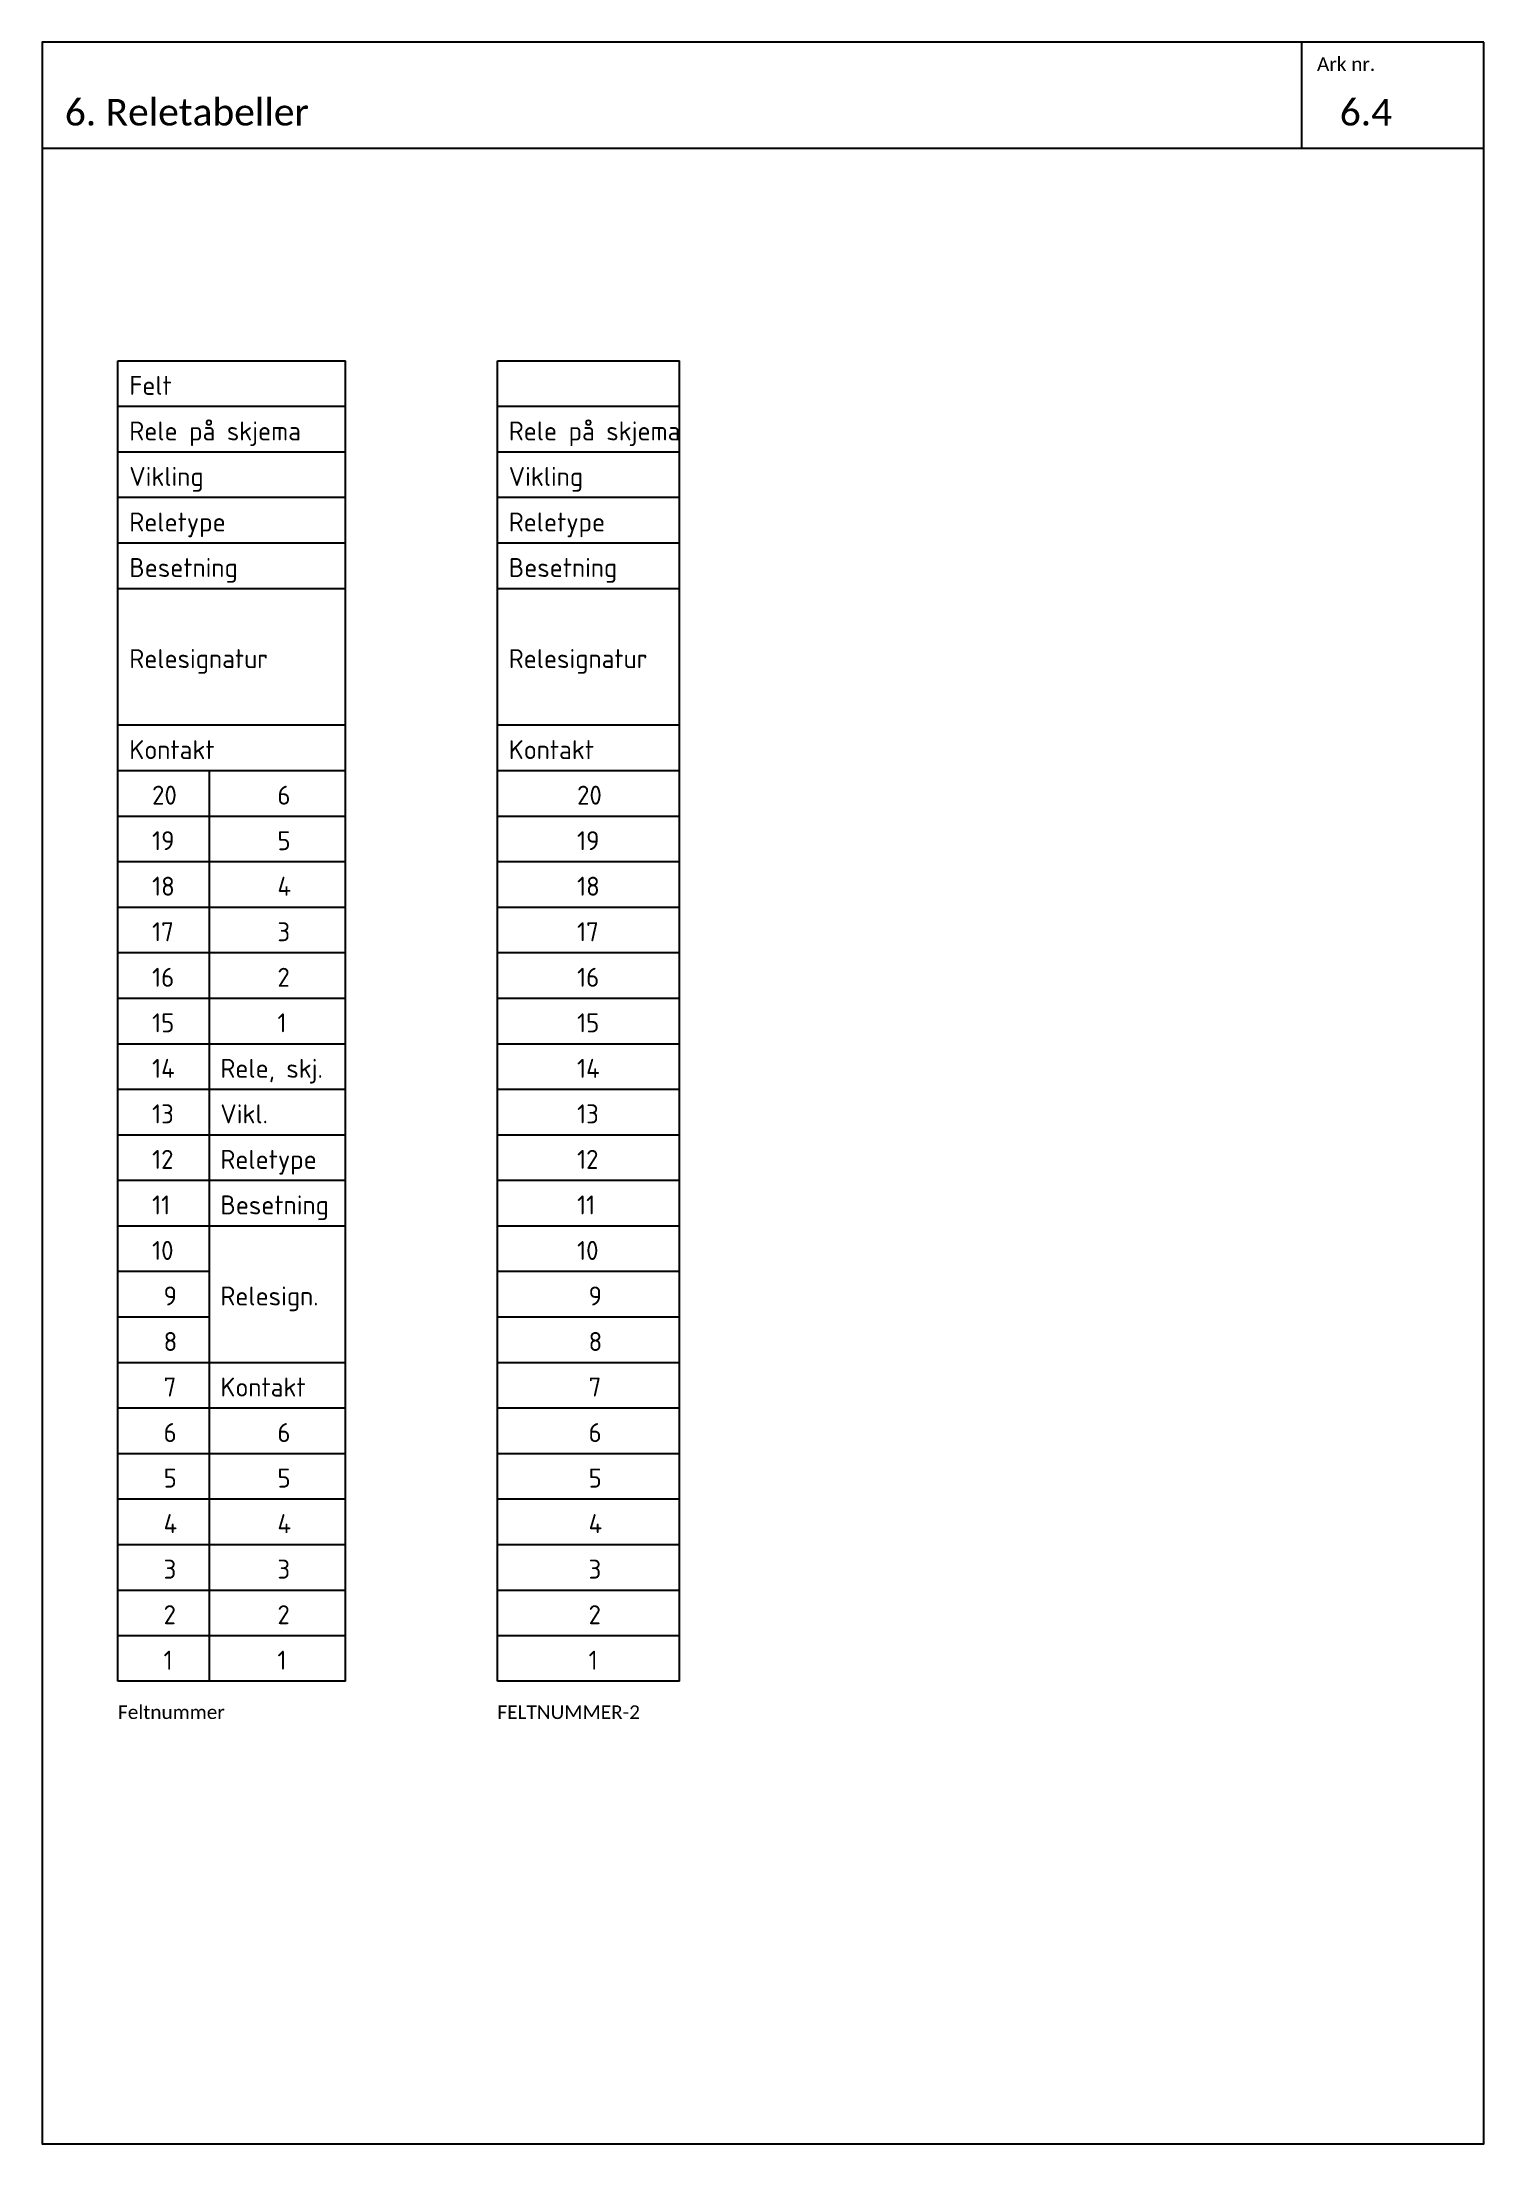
# Model space of a CAD drawing. Extents: x -220 to 1240, y -2179 to 277.
# Drawn here: x 630 to 820, y -1842 to -1565 of the extents above; entities that cross this region are included whole.
import ezdxf

# ---------------------------------------------------------------- set-up
doc = ezdxf.new("R2010")
doc.units = 0
for name, color, linetype in [('RAMME', 5, 'Continuous'), ('RAMME SYMBOLER', 4, 'Continuous'), ('RAMME TEKST', 7, 'Continuous'), ('Sig-komponenter', 2, 'Continuous'), ('SIG-TABELL', 2, 'Continuous'), ('SIG-TABELLRAMME', 5, 'Continuous'), ('SIG-TEKST', 7, 'Continuous')]:
    doc.layers.add(name, color=color, linetype=linetype)
doc.styles.add('Calibri', font='calibri.ttf')
doc.styles.add('ISO25', font='iso3098.shx', dxfattribs={"height": 2.5})

msp = doc.modelspace()

# ---------------------------------------------------------------- texts
at = {"layer": 'RAMME TEKST', "linetype": 'ByBlock', "style": 'Calibri'}
for s, height, p in [('Ark nr.', 1.8, (798, -1568.8)), ('6. Reletabeller', 3.5, (633, -1576)), ('6.4', 3.5, (801, -1576)), ('Feltnummer', 1.8, (640, -1786)), ('FELTNUMMER-2', 1.8, (690, -1786))]:
    msp.add_text(s, height=height, dxfattribs=at).set_placement(p)

# ---------------------------------------------------------------- blocks, each defined once
blk = doc.blocks.new('Feltnummer')
at = {"layer": 'SIG-TABELL', "linetype": 'Continuous'}
for p, q in [((0, -6), (30, -6)), ((0, -12), (30, -12)), ((0, -18), (30, -18)), ((0, -24), (30, -24)), ((0, -30), (30, -30)), ((0, -48), (30, -48)), ((0, -54), (30, -54)), ((12, -54), (12, -174)), ((0, -60), (30, -60)), ((0, -66), (30, -66)), ((0, -72), (30, -72)), ((0, -78), (30, -78)), ((12, -84), (30, -84)), ((0, -90), (12, -90)), ((0, -96), (30, -96)), ((0, -102), (30, -102)), ((0, -108), (30, -108)), ((12, -114), (30, -114)), ((0, -120), (12, -120)), ((0, -126), (12, -126)), ((0, -132), (30, -132)), ((0, -138), (30, -138)), ((12, -144), (30, -144)), ((0, -150), (30, -150)), ((0, -156), (30, -156)), ((0, -162), (30, -162)), ((0, -168), (30, -168))]:
    blk.add_line(p, q, dxfattribs=at)
at = {"layer": 'SIG-TABELLRAMME', "linetype": 'Continuous'}
for p, q in [((0, -174), (0, 0)), ((0, -84), (12, -84)), ((12, -90), (30, -90)), ((0, -114), (12, -114)), ((0, -144), (12, -144)), ((30, -174), (0, -174))]:
    blk.add_line(p, q, dxfattribs=at)
for points in [[(0, 0), (30, 0)], [(30, -174), (30, 0)]]:
    blk.add_lwpolyline(points, dxfattribs=at)
at = {"layer": 'SIG-TEKST', "color": 2, "linetype": 'Continuous', "style": 'ISO25'}
for s, p in [('Felt', (1.5, -4.5)), ('Rele på skjema', (1.5, -10.5)), ('Vikling', (1.5, -16.5)), ('Reletype', (1.5, -22.5)), ('Besetning', (1.5, -28.5)), ('Relesignatur', (1.5, -40.5)), ('Kontakt', (1.5, -52.5)), ('20', (4.5, -58.5)), (' 6', (19.5, -58.5)), ('19', (4.5, -64.5)), (' 5', (19.5, -64.5)), ('18', (4.5, -70.5)), (' 4', (19.5, -70.5)), ('17', (4.5, -76.5)), (' 3', (19.5, -76.5)), ('16', (4.5, -82.5)), (' 2', (19.5, -82.5)), ('15', (4.5, -88.5)), (' 1', (19.5, -88.5)), ('14', (4.5, -94.5)), ('Rele, skj.', (13.5, -94.5)), ('13', (4.5, -100.5)), ('Vikl.', (13.5, -100.5)), ('12', (4.5, -106.5)), ('Reletype', (13.5, -106.5)), ('11', (4.5, -112.5)), ('Besetning', (13.5, -112.5)), ('10', (4.5, -118.5)), (' 9', (4.5, -124.5)), ('Relesign.', (13.5, -124.5)), (' 8', (4.5, -130.5)), (' 7', (4.5, -136.5)), ('Kontakt', (13.5, -136.5)), (' 6', (4.5, -142.5)), (' 6', (19.5, -142.5)), (' 5', (4.5, -148.5)), (' 5', (19.5, -148.5)), (' 4', (4.5, -154.5)), (' 4', (19.5, -154.5)), (' 3', (4.5, -160.5)), (' 3', (19.5, -160.5)), (' 2', (4.5, -166.5)), (' 2', (19.5, -166.5)), (' 1', (4.5, -172.5)), (' 1', (19.5, -172.5))]:
    blk.add_text(s, height=2.5, dxfattribs=at).set_placement(p)
blk = doc.blocks.new('FELTNUMMER-2')
at = {"layer": 'SIG-TABELL', "linetype": 'Continuous'}
for p, q in [((0, -6), (24, -6)), ((0, -12), (24, -12)), ((0, -18), (24, -18)), ((0, -24), (24, -24)), ((0, -30), (24, -30)), ((0, -48), (24, -48)), ((0, -54), (24, -54)), ((0, -60), (24, -60)), ((0, -66), (24, -66)), ((0, -72), (24, -72)), ((0, -78), (24, -78)), ((0, -90), (24, -90)), ((0, -96), (24, -96)), ((0, -102), (24, -102)), ((0, -108), (24, -108)), ((0, -120), (24, -120)), ((0, -126), (24, -126)), ((0, -132), (24, -132)), ((0, -138), (24, -138)), ((0, -150), (24, -150)), ((0, -156), (24, -156)), ((0, -162), (24, -162)), ((0, -168), (24, -168))]:
    blk.add_line(p, q, dxfattribs=at)
at = {"layer": 'SIG-TABELLRAMME', "linetype": 'Continuous'}
for p, q in [((0, -174), (0, 0)), ((0, -84), (24, -84)), ((0, -114), (24, -114)), ((0, -144), (24, -144)), ((24, -174), (0, -174))]:
    blk.add_line(p, q, dxfattribs=at)
for points in [[(0, 0), (24, 0)], [(24, -174), (24, 0)]]:
    blk.add_lwpolyline(points, dxfattribs=at)
at = {"layer": 'SIG-TEKST', "color": 2, "linetype": 'Continuous', "style": 'ISO25'}
for s, p in [('Rele på skjema', (1.5, -10.5)), ('Vikling', (1.5, -16.5)), ('Reletype', (1.5, -22.5)), ('Besetning', (1.5, -28.5)), ('Relesignatur', (1.5, -40.5)), ('Kontakt', (1.5, -52.5)), ('20', (10.5, -58.5)), ('19', (10.5, -64.5)), ('18', (10.5, -70.5)), ('17', (10.5, -76.5)), ('16', (10.5, -82.5)), ('15', (10.5, -88.5)), ('14', (10.5, -94.5)), ('13', (10.5, -100.5)), ('12', (10.5, -106.5)), ('11', (10.5, -112.5)), ('10', (10.5, -118.5)), (' 9', (10.5, -124.5)), (' 8', (10.5, -130.5)), (' 7', (10.5, -136.5)), (' 6', (10.5, -142.5)), (' 5', (10.5, -148.5)), (' 4', (10.5, -154.5)), (' 3', (10.5, -160.5)), (' 2', (10.5, -166.5)), (' 1', (10.5, -172.5))]:
    blk.add_text(s, height=2.5, dxfattribs=at).set_placement(p)

# ---------------------------------------------------------------- linework, layer by layer
at = {"layer": 'RAMME'}
msp.add_lwpolyline([(820, -1565), (630, -1565), (630, -1842), (820, -1842)], close=True, dxfattribs=at)
msp.add_lwpolyline([(630, -1579), (820, -1579)], dxfattribs=at)
at = {"layer": 'RAMME SYMBOLER'}
msp.add_line((796, -1579), (796, -1565), dxfattribs=at)

# ---------------------------------------------------------------- block references
at = {"layer": 'Sig-komponenter'}
for name, p in [('Feltnummer', (640, -1607)), ('FELTNUMMER-2', (690, -1607))]:
    msp.add_blockref(name, p, dxfattribs=at)

msp.set_redraw_order([(e.dxf.handle, doc.entitydb.next_handle()) for e in msp.query("TEXT MTEXT ATTDEF DIMENSION ARC_DIMENSION")])  # texts and dimensions are drawn at this point

doc.saveas('drawing.dxf')
